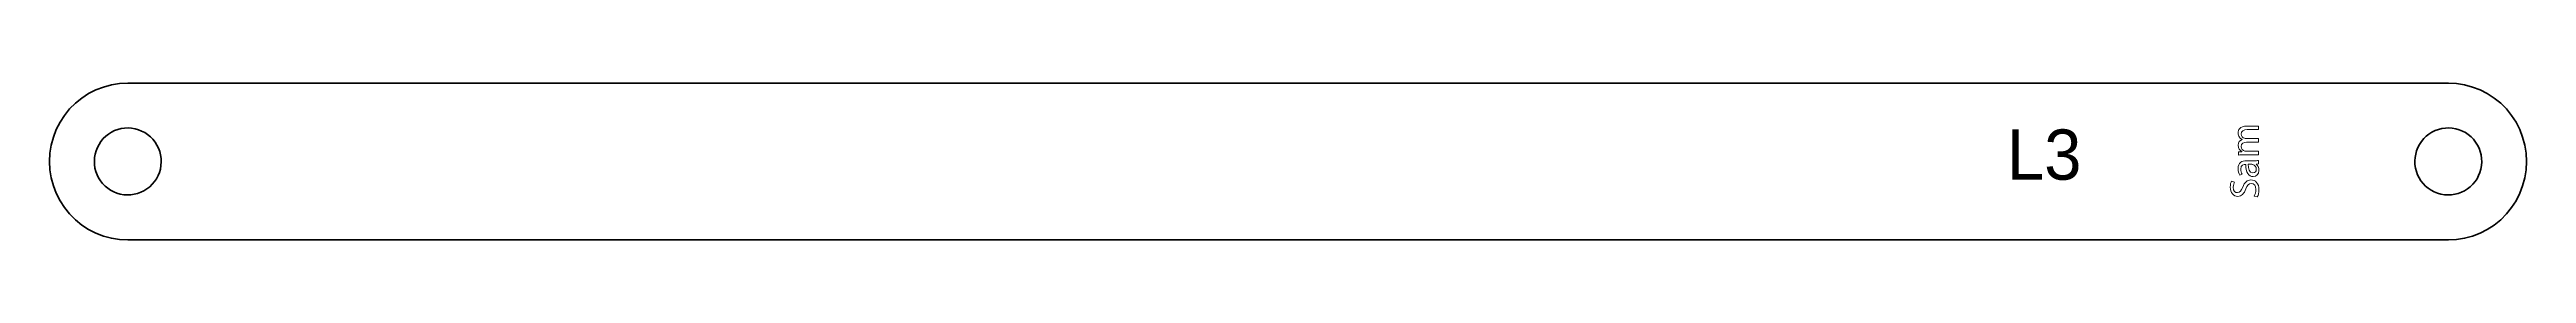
# Model space of a CAD drawing. Header units: millimetres. Extents: x 4 to 295, y -240 to -4.
# Drawn here: x 4.3 to 152.5, y -199.7 to -190.4 of the extents above; entities that cross this region are included whole.
import ezdxf

# ---------------------------------------------------------------- set-up
doc = ezdxf.new("R2010")
doc.units = ezdxf.units.MM
doc.header["$MEASUREMENT"] = 0
doc.layers.add('Layer 1', color=7, linetype='Continuous', lineweight=0)

# ---------------------------------------------------------------- blocks, each defined once
blk = doc.blocks.new('Block_22')
at = {"layer": 'Layer 1', "color": 240, "lineweight": 0, "true_color": 0xff1c24}
for points, knots in [([(135.56, -194.68), (135.44, -194.68), (135.34, -194.68), (135.24, -194.69), (135.24, -194.69), (135.24, -194.5), (135.24, -194.5), (135.24, -194.5), (135.43, -194.49), (135.43, -194.49), (135.43, -194.49), (135.43, -194.48), (135.43, -194.48), (135.32, -194.41), (135.21, -194.3), (135.21, -194.1), (135.21, -193.94), (135.31, -193.81), (135.45, -193.76), (135.45, -193.76), (135.45, -193.76), (135.45, -193.76), (135.38, -193.72), (135.33, -193.67), (135.29, -193.62), (135.24, -193.55), (135.21, -193.47), (135.21, -193.36), (135.21, -193.2), (135.31, -192.96), (135.73, -192.96), (135.73, -192.96), (136.44, -192.96), (136.44, -192.96), (136.44, -192.96), (136.44, -193.17), (136.44, -193.17), (136.44, -193.17), (135.76, -193.17), (135.76, -193.17), (135.53, -193.17), (135.39, -193.26), (135.39, -193.44), (135.39, -193.56), (135.48, -193.66), (135.59, -193.69), (135.62, -193.7), (135.66, -193.71), (135.7, -193.71), (135.7, -193.71), (136.44, -193.71), (136.44, -193.71), (136.44, -193.71), (136.44, -193.92), (136.44, -193.92), (136.44, -193.92), (135.72, -193.92), (135.72, -193.92), (135.53, -193.92), (135.39, -194.01), (135.39, -194.18), (135.39, -194.31), (135.5, -194.41), (135.61, -194.45), (135.64, -194.46), (135.68, -194.46), (135.71, -194.46), (135.71, -194.46), (136.44, -194.46), (136.44, -194.46), (136.44, -194.46), (136.44, -194.68), (136.44, -194.68), (136.44, -194.68), (135.56, -194.68), (135.56, -194.68)], [0, 0, 0, 0, 1, 1, 1, 2, 2, 2, 3, 3, 3, 4, 4, 4, 5, 5, 5, 6, 6, 6, 7, 7, 7, 8, 8, 8, 9, 9, 9, 10, 10, 10, 11, 11, 11, 12, 12, 12, 13, 13, 13, 14, 14, 14, 15, 15, 15, 16, 16, 16, 17, 17, 17, 18, 18, 18, 19, 19, 19, 20, 20, 20, 21, 21, 21, 22, 22, 22, 23, 23, 23, 24, 24, 24, 25, 25, 25, 25]), ([(136.44, -195.21), (136.44, -195.21), (136.29, -195.23), (136.29, -195.23), (136.29, -195.23), (136.29, -195.23), (136.29, -195.23), (136.38, -195.3), (136.46, -195.43), (136.46, -195.6), (136.46, -195.84), (136.29, -195.97), (136.12, -195.97), (135.83, -195.97), (135.67, -195.71), (135.67, -195.25), (135.67, -195.25), (135.65, -195.25), (135.65, -195.25), (135.55, -195.25), (135.37, -195.27), (135.37, -195.52), (135.37, -195.63), (135.4, -195.75), (135.46, -195.83), (135.46, -195.83), (135.32, -195.88), (135.32, -195.88), (135.25, -195.78), (135.21, -195.64), (135.21, -195.49), (135.21, -195.12), (135.46, -195.03), (135.7, -195.03), (135.7, -195.03), (136.15, -195.03), (136.15, -195.03), (136.25, -195.03), (136.36, -195.03), (136.44, -195.01), (136.44, -195.01), (136.44, -195.21), (136.44, -195.21)], [0, 0, 0, 0, 1, 1, 1, 2, 2, 2, 3, 3, 3, 4, 4, 4, 5, 5, 5, 6, 6, 6, 7, 7, 7, 8, 8, 8, 9, 9, 9, 10, 10, 10, 11, 11, 11, 12, 12, 12, 13, 13, 13, 14, 14, 14, 14]), ([(135.82, -195.24), (135.82, -195.48), (135.86, -195.75), (136.09, -195.75), (136.24, -195.75), (136.3, -195.66), (136.3, -195.54), (136.3, -195.39), (136.2, -195.29), (136.1, -195.25), (136.08, -195.25), (136.06, -195.24), (136.03, -195.24), (136.03, -195.24), (135.82, -195.24), (135.82, -195.24)], [0, 0, 0, 0, 1, 1, 1, 2, 2, 2, 3, 3, 3, 4, 4, 4, 5, 5, 5, 5]), ([(136.17, -197.13), (136.23, -197.03), (136.28, -196.89), (136.28, -196.74), (136.28, -196.52), (136.17, -196.39), (136, -196.39), (135.84, -196.39), (135.75, -196.48), (135.67, -196.71), (135.57, -196.98), (135.43, -197.15), (135.19, -197.15), (134.93, -197.15), (134.74, -196.93), (134.74, -196.61), (134.74, -196.44), (134.78, -196.31), (134.82, -196.24), (134.82, -196.24), (135, -196.3), (135, -196.3), (134.97, -196.35), (134.92, -196.46), (134.92, -196.61), (134.92, -196.84), (135.05, -196.93), (135.17, -196.93), (135.32, -196.93), (135.4, -196.83), (135.49, -196.6), (135.6, -196.31), (135.74, -196.17), (135.98, -196.17), (136.24, -196.17), (136.46, -196.36), (136.46, -196.76), (136.46, -196.92), (136.42, -197.09), (136.36, -197.18), (136.36, -197.18), (136.17, -197.13), (136.17, -197.13)], [0, 0, 0, 0, 1, 1, 1, 2, 2, 2, 3, 3, 3, 4, 4, 4, 5, 5, 5, 6, 6, 6, 7, 7, 7, 8, 8, 8, 9, 9, 9, 10, 10, 10, 11, 11, 11, 12, 12, 12, 13, 13, 13, 14, 14, 14, 14])]:
    blk.add_open_spline(points, degree=3, knots=knots, dxfattribs=at)

msp = doc.modelspace()

# ---------------------------------------------------------------- linework, layer by layer
at = {"layer": 'Layer 1', "color": 18, "lineweight": 35, "true_color": 0x000000}
for points, knots in [([(8.95, -199.75), (8.95, -199.75), (8.46, -199.72), (8.46, -199.72), (8.46, -199.72), (7.97, -199.65), (7.97, -199.65), (7.97, -199.65), (7.5, -199.52), (7.5, -199.52), (7.5, -199.52), (7.04, -199.34), (7.04, -199.34), (7.04, -199.34), (6.61, -199.12), (6.61, -199.12), (6.61, -199.12), (6.2, -198.86), (6.2, -198.86), (6.2, -198.86), (5.82, -198.55), (5.82, -198.55), (5.82, -198.55), (5.47, -198.2), (5.47, -198.2), (5.47, -198.2), (5.16, -197.82), (5.16, -197.82), (5.16, -197.82), (4.9, -197.41), (4.9, -197.41), (4.9, -197.41), (4.67, -196.97), (4.67, -196.97), (4.67, -196.97), (4.5, -196.52), (4.5, -196.52), (4.5, -196.52), (4.37, -196.04), (4.37, -196.04), (4.37, -196.04), (4.29, -195.56), (4.29, -195.56), (4.29, -195.56), (4.27, -195.07), (4.27, -195.07), (4.27, -195.07), (4.29, -194.58), (4.29, -194.58), (4.29, -194.58), (4.37, -194.1), (4.37, -194.1), (4.37, -194.1), (4.5, -193.63), (4.5, -193.63), (4.5, -193.63), (4.67, -193.17), (4.67, -193.17), (4.67, -193.17), (4.9, -192.73), (4.9, -192.73), (4.9, -192.73), (5.16, -192.32), (5.16, -192.32), (5.16, -192.32), (5.47, -191.94), (5.47, -191.94), (5.47, -191.94), (5.82, -191.6), (5.82, -191.6), (5.82, -191.6), (6.2, -191.29), (6.2, -191.29), (6.2, -191.29), (6.61, -191.02), (6.61, -191.02), (6.61, -191.02), (7.04, -190.8), (7.04, -190.8), (7.04, -190.8), (7.5, -190.63), (7.5, -190.63), (7.5, -190.63), (7.97, -190.5), (7.97, -190.5), (7.97, -190.5), (8.46, -190.42), (8.46, -190.42), (8.46, -190.42), (8.95, -190.4), (8.95, -190.4), (8.95, -190.4), (147.79, -190.4), (147.79, -190.4), (147.79, -190.4), (148.28, -190.42), (148.28, -190.42), (148.28, -190.42), (148.76, -190.5), (148.76, -190.5), (148.76, -190.5), (149.23, -190.63), (149.23, -190.63), (149.23, -190.63), (149.69, -190.8), (149.69, -190.8), (149.69, -190.8), (150.12, -191.02), (150.12, -191.02), (150.12, -191.02), (150.54, -191.29), (150.54, -191.29), (150.54, -191.29), (150.92, -191.6), (150.92, -191.6), (150.92, -191.6), (151.26, -191.94), (151.26, -191.94), (151.26, -191.94), (151.57, -192.32), (151.57, -192.32), (151.57, -192.32), (151.84, -192.73), (151.84, -192.73), (151.84, -192.73), (152.06, -193.17), (152.06, -193.17), (152.06, -193.17), (152.23, -193.63), (152.23, -193.63), (152.23, -193.63), (152.36, -194.1), (152.36, -194.1), (152.36, -194.1), (152.44, -194.58), (152.44, -194.58), (152.44, -194.58), (152.46, -195.07), (152.46, -195.07), (152.46, -195.07), (152.44, -195.56), (152.44, -195.56), (152.44, -195.56), (152.36, -196.04), (152.36, -196.04), (152.36, -196.04), (152.23, -196.52), (152.23, -196.52), (152.23, -196.52), (152.06, -196.97), (152.06, -196.97), (152.06, -196.97), (151.84, -197.41), (151.84, -197.41), (151.84, -197.41), (151.57, -197.82), (151.57, -197.82), (151.57, -197.82), (151.26, -198.2), (151.26, -198.2), (151.26, -198.2), (150.92, -198.55), (150.92, -198.55), (150.92, -198.55), (150.54, -198.86), (150.54, -198.86), (150.54, -198.86), (150.12, -199.12), (150.12, -199.12), (150.12, -199.12), (149.69, -199.34), (149.69, -199.34), (149.69, -199.34), (149.23, -199.52), (149.23, -199.52), (149.23, -199.52), (148.76, -199.65), (148.76, -199.65), (148.76, -199.65), (148.28, -199.72), (148.28, -199.72), (148.28, -199.72), (147.79, -199.75), (147.79, -199.75), (147.79, -199.75), (8.95, -199.75), (8.95, -199.75)], [0, 0, 0, 0, 1, 1, 1, 2, 2, 2, 3, 3, 3, 4, 4, 4, 5, 5, 5, 6, 6, 6, 7, 7, 7, 8, 8, 8, 9, 9, 9, 10, 10, 10, 11, 11, 11, 12, 12, 12, 13, 13, 13, 14, 14, 14, 15, 15, 15, 16, 16, 16, 17, 17, 17, 18, 18, 18, 19, 19, 19, 20, 20, 20, 21, 21, 21, 22, 22, 22, 23, 23, 23, 24, 24, 24, 25, 25, 25, 26, 26, 26, 27, 27, 27, 28, 28, 28, 29, 29, 29, 30, 30, 30, 31, 31, 31, 32, 32, 32, 33, 33, 33, 34, 34, 34, 35, 35, 35, 36, 36, 36, 37, 37, 37, 38, 38, 38, 39, 39, 39, 40, 40, 40, 41, 41, 41, 42, 42, 42, 43, 43, 43, 44, 44, 44, 45, 45, 45, 46, 46, 46, 47, 47, 47, 48, 48, 48, 49, 49, 49, 50, 50, 50, 51, 51, 51, 52, 52, 52, 53, 53, 53, 54, 54, 54, 55, 55, 55, 56, 56, 56, 57, 57, 57, 58, 58, 58, 59, 59, 59, 60, 60, 60, 61, 61, 61, 62, 62, 62, 62]), ([(9.73, -196.91), (9.73, -196.91), (9.92, -196.82), (9.92, -196.82), (9.92, -196.82), (10.1, -196.71), (10.1, -196.71), (10.1, -196.71), (10.26, -196.58), (10.26, -196.58), (10.26, -196.58), (10.41, -196.43), (10.41, -196.43), (10.41, -196.43), (10.55, -196.27), (10.55, -196.27), (10.55, -196.27), (10.66, -196.1), (10.66, -196.1), (10.66, -196.1), (10.76, -195.91), (10.76, -195.91), (10.76, -195.91), (10.84, -195.72), (10.84, -195.72), (10.84, -195.72), (10.9, -195.52), (10.9, -195.52), (10.9, -195.52), (10.93, -195.31), (10.93, -195.31), (10.93, -195.31), (10.95, -195.1), (10.95, -195.1), (10.95, -195.1), (10.94, -194.89), (10.94, -194.89), (10.94, -194.89), (10.91, -194.68), (10.91, -194.68), (10.91, -194.68), (10.86, -194.48), (10.86, -194.48), (10.86, -194.48), (10.78, -194.28), (10.78, -194.28), (10.78, -194.28), (10.69, -194.1), (10.69, -194.1), (10.69, -194.1), (10.58, -193.92), (10.58, -193.92), (10.58, -193.92), (10.45, -193.75), (10.45, -193.75), (10.45, -193.75), (10.3, -193.6), (10.3, -193.6), (10.3, -193.6), (10.14, -193.47), (10.14, -193.47), (10.14, -193.47), (9.97, -193.35), (9.97, -193.35), (9.97, -193.35), (9.78, -193.26), (9.78, -193.26), (9.78, -193.26), (9.59, -193.18), (9.59, -193.18), (9.59, -193.18), (9.39, -193.12), (9.39, -193.12), (9.39, -193.12), (9.18, -193.09), (9.18, -193.09), (9.18, -193.09), (8.97, -193.07), (8.97, -193.07), (8.97, -193.07), (8.76, -193.08), (8.76, -193.08), (8.76, -193.08), (8.56, -193.11), (8.56, -193.11), (8.56, -193.11), (8.35, -193.16), (8.35, -193.16), (8.35, -193.16), (8.16, -193.23), (8.16, -193.23), (8.16, -193.23), (7.97, -193.33), (7.97, -193.33), (7.97, -193.33), (7.79, -193.44), (7.79, -193.44), (7.79, -193.44), (7.63, -193.57), (7.63, -193.57), (7.63, -193.57), (7.48, -193.71), (7.48, -193.71), (7.48, -193.71), (7.34, -193.87), (7.34, -193.87), (7.34, -193.87), (7.23, -194.05), (7.23, -194.05), (7.23, -194.05), (7.13, -194.23), (7.13, -194.23), (7.13, -194.23), (7.05, -194.43), (7.05, -194.43), (7.05, -194.43), (6.99, -194.63), (6.99, -194.63), (6.99, -194.63), (6.96, -194.84), (6.96, -194.84), (6.96, -194.84), (6.95, -195.04), (6.95, -195.04), (6.95, -195.04), (6.95, -195.25), (6.95, -195.25), (6.95, -195.25), (6.98, -195.46), (6.98, -195.46), (6.98, -195.46), (7.03, -195.66), (7.03, -195.66), (7.03, -195.66), (7.11, -195.86), (7.11, -195.86), (7.11, -195.86), (7.2, -196.05), (7.2, -196.05), (7.2, -196.05), (7.31, -196.23), (7.31, -196.23), (7.31, -196.23), (7.44, -196.39), (7.44, -196.39), (7.44, -196.39), (7.59, -196.54), (7.59, -196.54), (7.59, -196.54), (7.75, -196.67), (7.75, -196.67), (7.75, -196.67), (7.92, -196.79), (7.92, -196.79), (7.92, -196.79), (8.11, -196.89), (8.11, -196.89), (8.11, -196.89), (8.3, -196.97), (8.3, -196.97), (8.3, -196.97), (8.5, -197.02), (8.5, -197.02), (8.5, -197.02), (8.71, -197.06), (8.71, -197.06), (8.71, -197.06), (8.92, -197.07), (8.92, -197.07), (8.92, -197.07), (9.13, -197.06), (9.13, -197.06), (9.13, -197.06), (9.33, -197.03), (9.33, -197.03), (9.33, -197.03), (9.54, -196.98), (9.54, -196.98), (9.54, -196.98), (9.73, -196.91), (9.73, -196.91)], [0, 0, 0, 0, 1, 1, 1, 2, 2, 2, 3, 3, 3, 4, 4, 4, 5, 5, 5, 6, 6, 6, 7, 7, 7, 8, 8, 8, 9, 9, 9, 10, 10, 10, 11, 11, 11, 12, 12, 12, 13, 13, 13, 14, 14, 14, 15, 15, 15, 16, 16, 16, 17, 17, 17, 18, 18, 18, 19, 19, 19, 20, 20, 20, 21, 21, 21, 22, 22, 22, 23, 23, 23, 24, 24, 24, 25, 25, 25, 26, 26, 26, 27, 27, 27, 28, 28, 28, 29, 29, 29, 30, 30, 30, 31, 31, 31, 32, 32, 32, 33, 33, 33, 34, 34, 34, 35, 35, 35, 36, 36, 36, 37, 37, 37, 38, 38, 38, 39, 39, 39, 40, 40, 40, 41, 41, 41, 42, 42, 42, 43, 43, 43, 44, 44, 44, 45, 45, 45, 46, 46, 46, 47, 47, 47, 48, 48, 48, 49, 49, 49, 50, 50, 50, 51, 51, 51, 52, 52, 52, 53, 53, 53, 54, 54, 54, 55, 55, 55, 56, 56, 56, 57, 57, 57, 58, 58, 58, 59, 59, 59, 60, 60, 60, 60]), ([(148.58, -196.91), (148.58, -196.91), (148.76, -196.82), (148.76, -196.82), (148.76, -196.82), (148.94, -196.71), (148.94, -196.71), (148.94, -196.71), (149.1, -196.58), (149.1, -196.58), (149.1, -196.58), (149.25, -196.43), (149.25, -196.43), (149.25, -196.43), (149.39, -196.27), (149.39, -196.27), (149.39, -196.27), (149.51, -196.1), (149.51, -196.1), (149.51, -196.1), (149.6, -195.91), (149.6, -195.91), (149.6, -195.91), (149.68, -195.72), (149.68, -195.72), (149.68, -195.72), (149.74, -195.52), (149.74, -195.52), (149.74, -195.52), (149.77, -195.31), (149.77, -195.31), (149.77, -195.31), (149.79, -195.1), (149.79, -195.1), (149.79, -195.1), (149.78, -194.89), (149.78, -194.89), (149.78, -194.89), (149.75, -194.68), (149.75, -194.68), (149.75, -194.68), (149.7, -194.48), (149.7, -194.48), (149.7, -194.48), (149.63, -194.28), (149.63, -194.28), (149.63, -194.28), (149.53, -194.1), (149.53, -194.1), (149.53, -194.1), (149.42, -193.92), (149.42, -193.92), (149.42, -193.92), (149.29, -193.75), (149.29, -193.75), (149.29, -193.75), (149.15, -193.6), (149.15, -193.6), (149.15, -193.6), (148.98, -193.47), (148.98, -193.47), (148.98, -193.47), (148.81, -193.35), (148.81, -193.35), (148.81, -193.35), (148.63, -193.26), (148.63, -193.26), (148.63, -193.26), (148.43, -193.18), (148.43, -193.18), (148.43, -193.18), (148.23, -193.12), (148.23, -193.12), (148.23, -193.12), (148.02, -193.09), (148.02, -193.09), (148.02, -193.09), (147.81, -193.07), (147.81, -193.07), (147.81, -193.07), (147.61, -193.08), (147.61, -193.08), (147.61, -193.08), (147.4, -193.11), (147.4, -193.11), (147.4, -193.11), (147.2, -193.16), (147.2, -193.16), (147.2, -193.16), (147, -193.23), (147, -193.23), (147, -193.23), (146.81, -193.33), (146.81, -193.33), (146.81, -193.33), (146.63, -193.44), (146.63, -193.44), (146.63, -193.44), (146.47, -193.57), (146.47, -193.57), (146.47, -193.57), (146.32, -193.71), (146.32, -193.71), (146.32, -193.71), (146.19, -193.87), (146.19, -193.87), (146.19, -193.87), (146.07, -194.05), (146.07, -194.05), (146.07, -194.05), (145.97, -194.23), (145.97, -194.23), (145.97, -194.23), (145.89, -194.43), (145.89, -194.43), (145.89, -194.43), (145.84, -194.63), (145.84, -194.63), (145.84, -194.63), (145.8, -194.84), (145.8, -194.84), (145.8, -194.84), (145.79, -195.04), (145.79, -195.04), (145.79, -195.04), (145.79, -195.25), (145.79, -195.25), (145.79, -195.25), (145.82, -195.46), (145.82, -195.46), (145.82, -195.46), (145.88, -195.66), (145.88, -195.66), (145.88, -195.66), (145.95, -195.86), (145.95, -195.86), (145.95, -195.86), (146.04, -196.05), (146.04, -196.05), (146.04, -196.05), (146.15, -196.23), (146.15, -196.23), (146.15, -196.23), (146.28, -196.39), (146.28, -196.39), (146.28, -196.39), (146.43, -196.54), (146.43, -196.54), (146.43, -196.54), (146.59, -196.67), (146.59, -196.67), (146.59, -196.67), (146.76, -196.79), (146.76, -196.79), (146.76, -196.79), (146.95, -196.89), (146.95, -196.89), (146.95, -196.89), (147.14, -196.97), (147.14, -196.97), (147.14, -196.97), (147.34, -197.02), (147.34, -197.02), (147.34, -197.02), (147.55, -197.06), (147.55, -197.06), (147.55, -197.06), (147.76, -197.07), (147.76, -197.07), (147.76, -197.07), (147.97, -197.06), (147.97, -197.06), (147.97, -197.06), (148.18, -197.03), (148.18, -197.03), (148.18, -197.03), (148.38, -196.98), (148.38, -196.98), (148.38, -196.98), (148.58, -196.91), (148.58, -196.91)], [0, 0, 0, 0, 1, 1, 1, 2, 2, 2, 3, 3, 3, 4, 4, 4, 5, 5, 5, 6, 6, 6, 7, 7, 7, 8, 8, 8, 9, 9, 9, 10, 10, 10, 11, 11, 11, 12, 12, 12, 13, 13, 13, 14, 14, 14, 15, 15, 15, 16, 16, 16, 17, 17, 17, 18, 18, 18, 19, 19, 19, 20, 20, 20, 21, 21, 21, 22, 22, 22, 23, 23, 23, 24, 24, 24, 25, 25, 25, 26, 26, 26, 27, 27, 27, 28, 28, 28, 29, 29, 29, 30, 30, 30, 31, 31, 31, 32, 32, 32, 33, 33, 33, 34, 34, 34, 35, 35, 35, 36, 36, 36, 37, 37, 37, 38, 38, 38, 39, 39, 39, 40, 40, 40, 41, 41, 41, 42, 42, 42, 43, 43, 43, 44, 44, 44, 45, 45, 45, 46, 46, 46, 47, 47, 47, 48, 48, 48, 49, 49, 49, 50, 50, 50, 51, 51, 51, 52, 52, 52, 53, 53, 53, 54, 54, 54, 55, 55, 55, 56, 56, 56, 57, 57, 57, 58, 58, 58, 59, 59, 59, 60, 60, 60, 60])]:
    msp.add_open_spline(points, degree=3, knots=knots, dxfattribs=at)

# ---------------------------------------------------------------- block references
at = {"layer": 'Layer 1'}
msp.add_blockref('Block_22', (0, 0), dxfattribs=at)

# ---------------------------------------------------------------- texts
at = {"layer": 'Layer 1', "insert": (121.38, -196.2), "char_height": 0.2, "attachment_point": 7}
msp.add_mtext('\\C240;\\c2366701;\\FMyriad Pro|b0|i0|c1;\\H2.997200;\\W1.000000;L3', dxfattribs=at)

doc.saveas('drawing.dxf')
